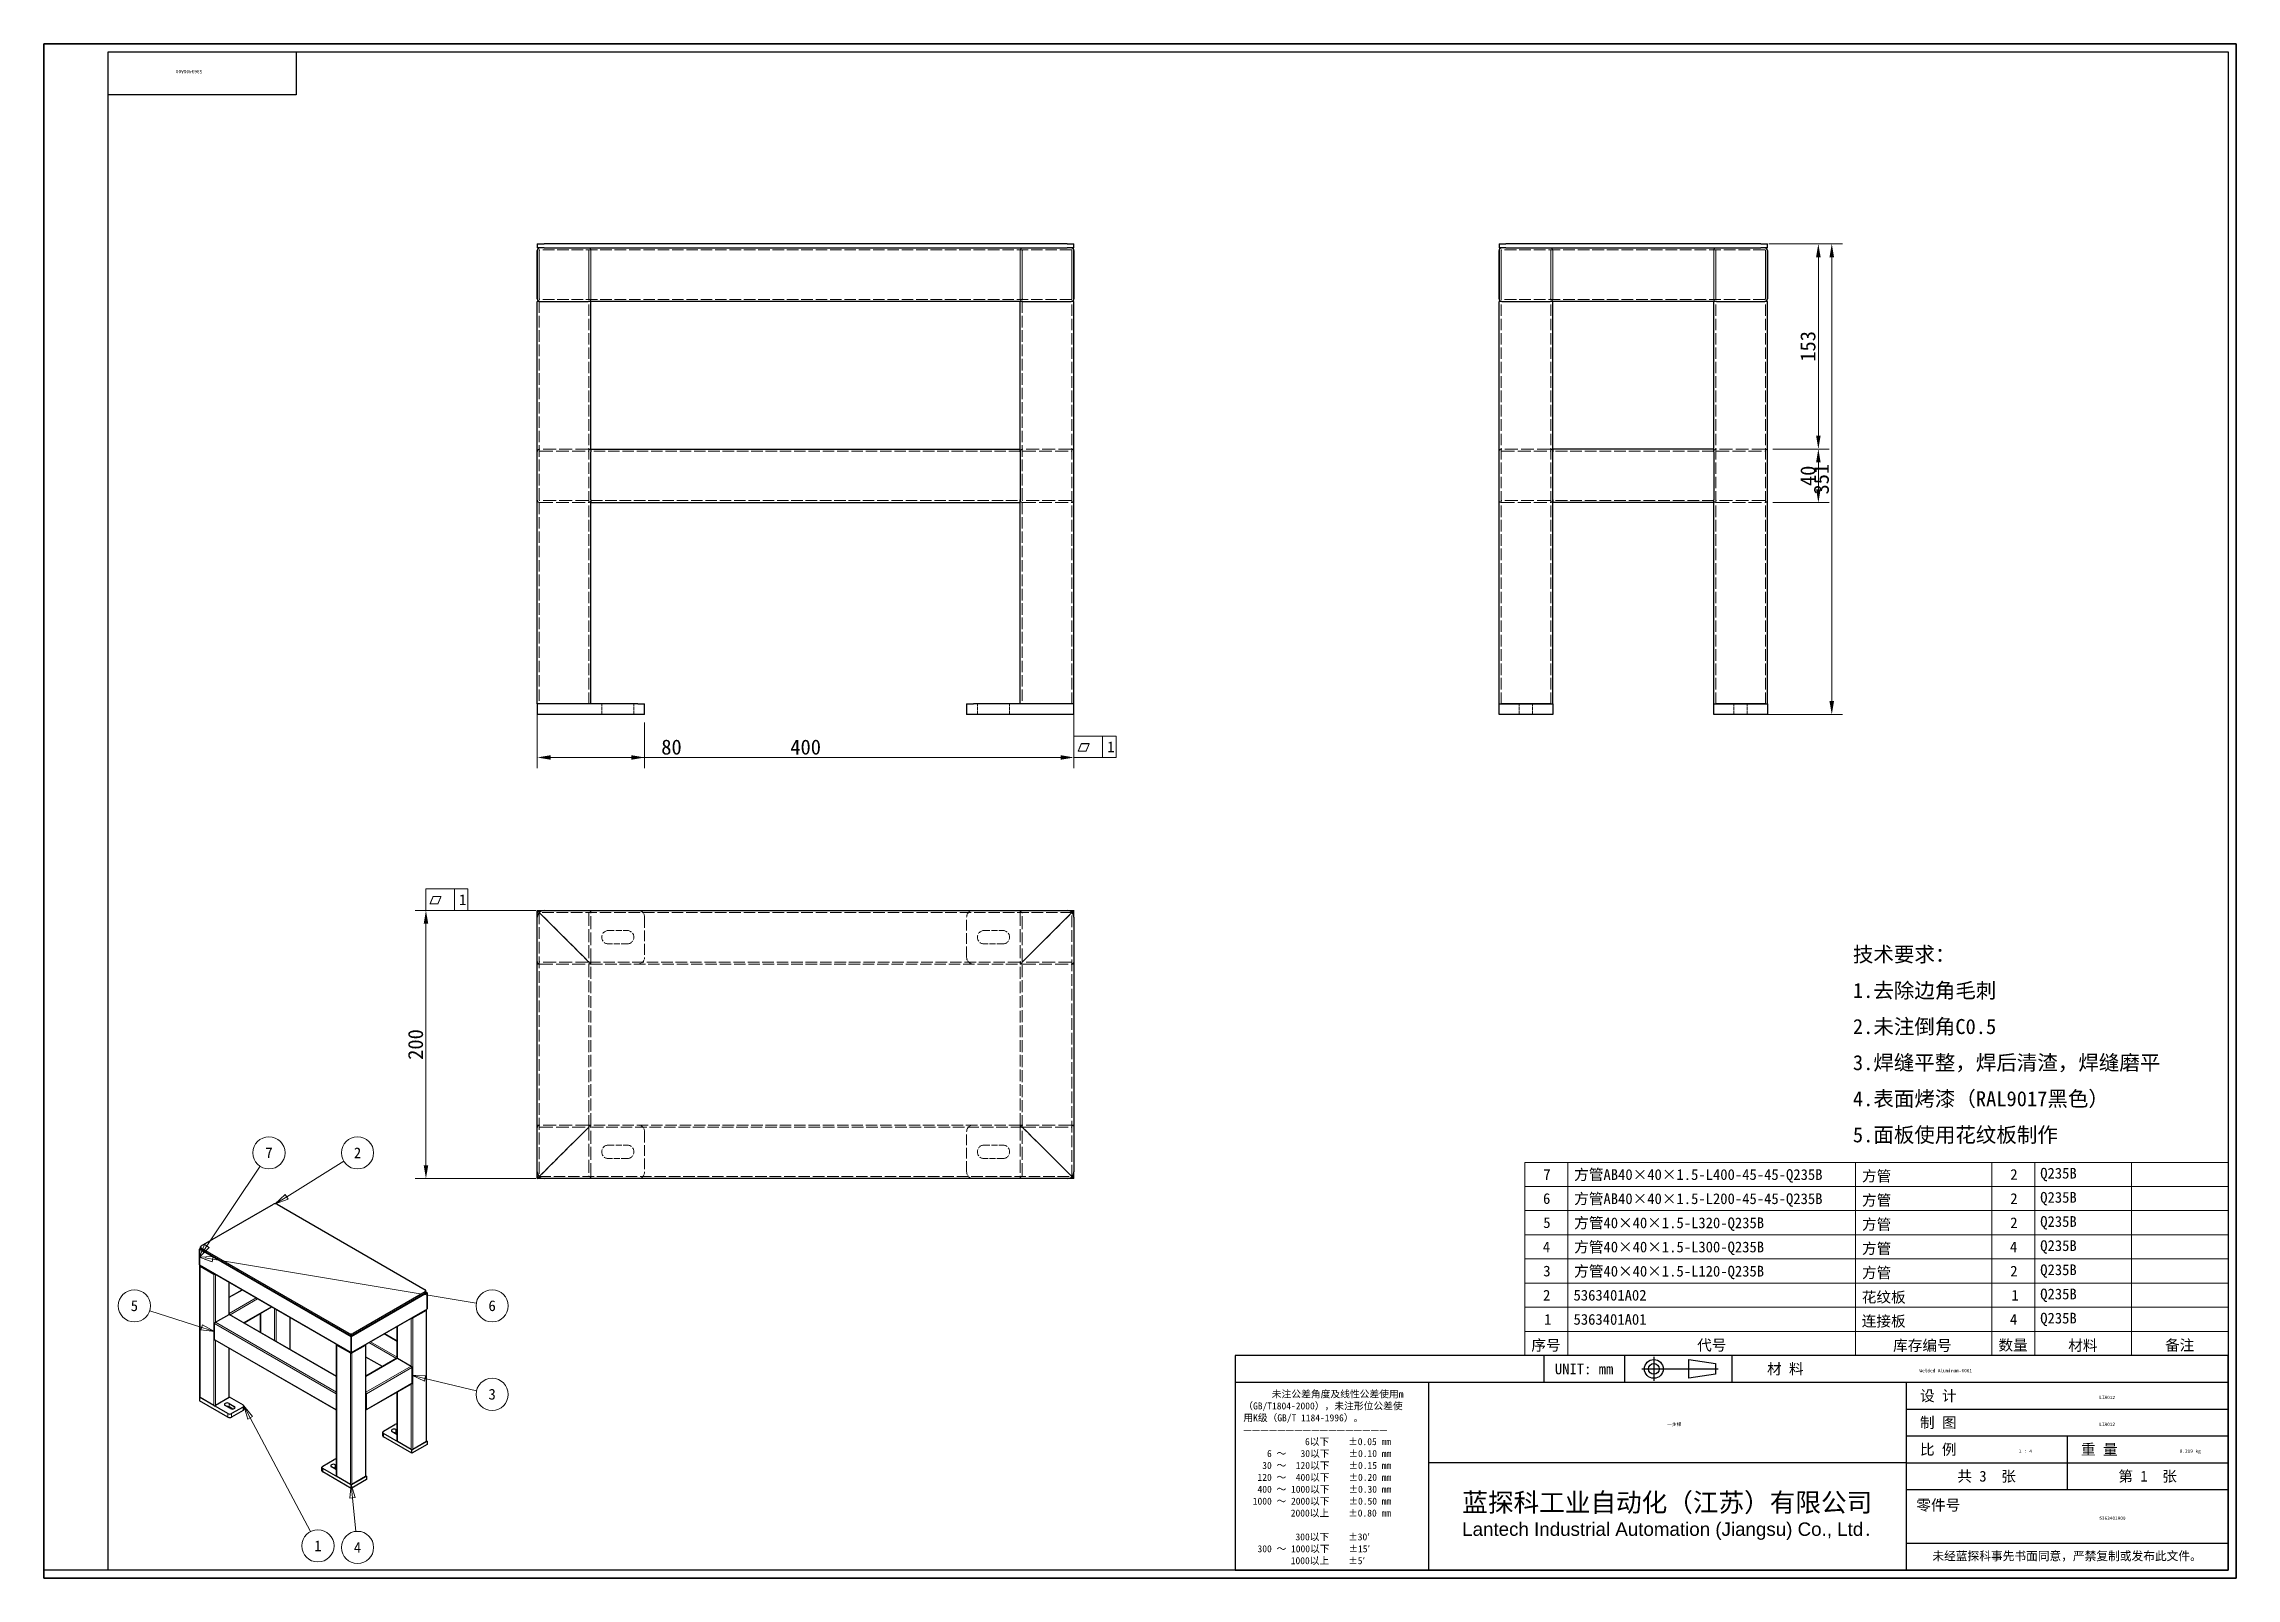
# Model space of a CAD drawing. Header units: millimetres. Extents: x 24 to 1658, y 22 to 1166.
import ezdxf
from ezdxf.enums import TextEntityAlignment as Align

# ---------------------------------------------------------------- set-up
doc = ezdxf.new("R2018")
doc.units = ezdxf.units.MM
doc.header["$LTSCALE"] = 4
doc.linetypes.add('CHAIN', pattern=[0.3543, 0.2362, -0.0295, 0.0591, -0.0295])
doc.linetypes.add('DASHED', pattern=[0.2067, 0.1654, -0.0413])
for name, color, linetype, lineweight in [('1', 7, 'Continuous', 18), ('可见 (ISO)', 7, 'Continuous', 25), ('可见窄的 (ISO)', 7, 'Continuous', 18), ('图框 (ISO)', 7, 'Continuous', 35), ('标题 (ISO)', 7, 'Continuous', 25)]:
    doc.layers.add(name, color=color, linetype=linetype, lineweight=lineweight)
for name, color, linetype, lineweight, true_color in [('尺寸 (ISO)', 7, 'Continuous', 18, 0x008000), ('符号 (ISO)', 7, 'Continuous', 18, 0x008000), ('隐藏 (ISO)', 5, 'DASHED', 18, 0x0000ff)]:
    doc.layers.add(name, color=color, linetype=linetype, lineweight=lineweight, true_color=true_color)
doc.styles.get("Standard").update_dxf_attribs({"font": 'simfang.ttf'})
doc.styles.add('文本样式100', font='AIGDT___.TTF')
doc.styles.add('文本样式164', font='SimSun.ttf')
doc.styles.add('最新国标', font='simfang.ttf')
doc.styles.add('注释文本 (ISO)', font='simfang.ttf')
doc.dimstyles.new('默认 (GB)', dxfattribs={"dimscale": 4, "dimtxt": 2.8, "dimasz": 2.5, "dimexe": 2, "dimexo": 1.5, "dimgap": 0.5, "dimtad": 1, "dimtoh": 1, "dimdsep": 46, "dimtxsty": '最新国标', "dimcen": 0.09, "dimdle": 10, "dimclrd": 256, "dimclre": 256, "dimclrt": 256, "dimaunit": 1, "dimadec": 3, "dimazin": 2, "dimtfac": 0.535714, "dimtdec": 3, "dimtmove": 0, "dimatfit": 3, "dimfxl": 0, "dimtolj": 1, "dimlwd": -1, "dimlwe": -1, "dimarcsym": 0})

msp = doc.modelspace()

# ---------------------------------------------------------------- texts
at = {"layer": '符号 (ISO)', "insert": (1372.351, 419.195), "char_height": 11.2, "width": 251.50877, "attachment_point": 4, "line_spacing_factor": 1.441304, "style": '注释文本 (ISO)'}
msp.add_mtext('\\fFangSong|b0|i0;{\\H11.2000;技术要求：\\P}\\fFangSong|b0|i0;{\\H11.2000;1.去除边角毛刺\\P}\\fFangSong|b0|i0;{\\H11.2000;2.未注倒角C0.5\\P}\\fFangSong|b0|i0;{\\H11.2000;3.焊缝平整，焊后清渣，焊缝磨平\\P}\\fFangSong|b0|i0;{\\H11.2000;4.表面烤漆（RAL9017黑色）\\P}\\fFangSong|b0|i0;{\\H11.2000;5.面板使用花纹板制作\\P}', dxfattribs=at)

# ---------------------------------------------------------------- blocks, each defined once
blk = doc.blocks.new('图框 最新国标')
at = {"layer": '图框 (ISO)'}
for p, q in [((6, 7), (6, 291.5)), ((6, 291.5), (414.5, 291.5)), ((414.5, 291.5), (414.5, 5.5)), ((6, 7), (6, 5.5)), ((6, 7), (6, 5.5)), ((414.5, 5.5), (6, 5.5))]:
    blk.add_line(p, q, dxfattribs=at)
at = {"layer": '图框 (ISO)', "color": 7, "linetype": 'Continuous', "lineweight": 25}
for p, q in [((18, 290), (413, 290)), ((18, 7), (18, 290)), ((18, 290), (413, 290)), ((53, 290), (53, 282)), ((413, 290), (413, 7)), ((413, 290), (413, 7)), ((53, 282), (18, 282)), ((413, 7), (6, 7)), ((413, 7), (18, 7))]:
    blk.add_line(p, q, dxfattribs=at)
at = {"layer": '图框 (ISO)', "lineweight": 30}
blk.add_attdef('零件代号', text='', height=2.5, rotation=180, dxfattribs=at).set_placement((35.5, 286), align=Align.MIDDLE_CENTER)
blk = doc.blocks.new('标题栏 最新国标')
at = {"layer": '标题 (ISO)'}
for p, q in [((381.98, -183.84), (196.98, -183.84)), ((196.98, -183.84), (196.98, -223.84)), ((254.48, -183.84), (254.48, -188.84)), ((269.48, -183.84), (269.48, -188.84)), ((281.48, -188.09), (281.48, -184.59)), ((281.48, -184.59), (286.48, -185.34)), ((286.48, -187.34), (281.48, -188.09)), ((286.48, -185.34), (286.48, -187.34)), ((289.48, -183.84), (289.48, -188.84)), ((381.98, -223.84), (381.98, -183.84)), ((383.48, -183.84), (383.48, -225.34)), ((196.98, -188.84), (381.98, -188.84)), ((232.98, -188.84), (232.98, -223.84)), ((321.98, -188.84), (321.98, -223.84)), ((321.98, -193.84), (381.98, -193.84)), ((321.98, -198.84), (381.98, -198.84)), ((351.98, -198.84), (351.98, -208.84)), ((321.98, -203.84), (232.98, -203.84)), ((321.98, -203.84), (381.98, -203.84)), ((321.98, -208.84), (381.98, -208.84)), ((321.98, -218.84), (381.98, -218.84)), ((196.98, -223.84), (381.98, -223.84)), ((383.48, -225.34), (196.98, -225.34))]:
    blk.add_line(p, q, dxfattribs=at)
at = {"layer": '标题 (ISO)', "linetype": 'CHAIN', "ltscale": 15.834605}
blk.add_line((272.73, -186.34), (286.98, -186.34), dxfattribs=at)
at = {"layer": '标题 (ISO)', "linetype": 'CHAIN', "ltscale": 5.000333}
blk.add_line((274.98, -184.09), (274.98, -188.59), dxfattribs=at)
at = {"layer": '标题 (ISO)'}
for radius in [1.75, 1]:
    blk.add_circle((274.98, -186.34), radius, dxfattribs=at)
at = {"layer": '1', "style": '文本样式164'}
for s, p in [('UNIT: mm', (261.98, -186.34)), ('材 料', (299.48, -186.34)), ('设 计', (327.98, -191.34)), ('制 图', (327.98, -196.34)), ('比 例', (327.98, -201.34)), ('重 量', (357.98, -201.34)), ('共 3  张', (336.98, -206.34)), ('第 1  张', (366.98, -206.34))]:
    blk.add_text(s, height=2, dxfattribs=at).set_placement(p, align=Align.MIDDLE_CENTER)
at = {"layer": '标题 (ISO)', "style": '注释文本 (ISO)'}
for s, insert, char_height, attachment_point, line_spacing_factor in [('\\fSimSun|b0|i0;{\\H1.3000;      未注公差角度及线性公差使用m\\P}\\fSimSun|b0|i0;{\\H1.3000;（GB/T1804-2000），未注形位公差使\\P}\\fSimSun|b0|i0;{\\H1.3000;用K级（GB/T 1184-1996）。\\P}\\fSimSun|b0|i0;{\\H1.3000;—————————————————\\P}\\fSimSun|b0|i0;{\\H1.3000;             6以下    ±0.05 mm\\P}\\fSimSun|b0|i0;{\\H1.3000;     6 ～   30以下    ±0.10 mm\\P}\\fSimSun|b0|i0;{\\H1.3000;    30 ～  120以下    ±0.15 mm\\P}\\fSimSun|b0|i0;{\\H1.3000;   120 ～  400以下    ±0.20 mm\\P}\\fSimSun|b0|i0;{\\H1.3000;   400 ～ 1000以下    ±0.30 mm\\P}\\fSimSun|b0|i0;{\\H1.3000;  1000 ～ 2000以下    ±0.50 mm\\P}\\fSimSun|b0|i0;{\\H1.3000;          2000以上    ±0.80 mm\\P}\\fSimSun|b0|i0;{\\H1.3000;\\P}\\fSimSun|b0|i0;{\\H1.3000;           300以下    ±30′\\P}\\fSimSun|b0|i0;{\\H1.3000;   300 ～ 1000以下    ±15′\\P}\\fSimSun|b0|i0;{\\H1.3000;          1000以上    ±5′}', (198.48, -206.63), 1.3, 4, 1.023913), ('\\pxsm0.94;\\fMicrosoft YaHei|b0|i0;{\\H3.5000;蓝探科工业自动化（江苏）有限公司\\P}\\fArial|b0|i0;{\\H2.5000;Lantech Industrial Automation (Jiangsu) Co., Ltd}\\fFangSong|b0|i0;{\\H2.5000;.}', (277.48, -213.84), 2, 5, 0.978695)]:
    blk.add_mtext(s, dxfattribs=dict(at, insert=insert, char_height=char_height, attachment_point=attachment_point, line_spacing_factor=line_spacing_factor))
at = {"layer": '标题 (ISO)', "attachment_point": 5, "style": '注释文本 (ISO)'}
for s, insert, char_height in [('\\fFangSong|b0|i0;零件号', (327.98, -211.84), 2), ('\\fSimSun|b0|i0;{\\H1.6000;未经蓝探科事先书面同意，严禁复制或发布此文件。}', (351.98, -221.34), 1.6)]:
    blk.add_mtext(s, dxfattribs=dict(at, insert=insert, char_height=char_height))
at = {"layer": '标题 (ISO)', "lineweight": 30, "flags": 104}
for tag, height, p in [('材料', 2, (324.48, -186.34)), ('设计人', 2, (357.98, -191.34)), ('库存编号', 3.5, (277.48, -196.34)), ('设计人', 2, (357.98, -196.34)), ('视图比例', 2, (342.98, -201.34)), ('质量\\P3;', 2, (372.98, -201.34)), ('零件代号', 3.5, (357.98, -213.84))]:
    blk.add_attdef(tag, text='', height=height, dxfattribs=at).set_placement(p, align=Align.MIDDLE_CENTER)
blk = doc.blocks.new('引出序号1')
at = {"layer": '符号 (ISO)'}
for p, q in [((44.43, 35.39), (43.26, 37.6)), ((44.88, 35.62), (43.26, 37.6)), ((43.26, 37.6), (43.99, 35.15)), ((43.99, 35.15), (44.88, 35.62)), ((44.43, 35.39), (55.67, 14.17))]:
    blk.add_line(p, q, dxfattribs=at)
at = {"layer": '符号 (ISO)', "flags": 128}
blk.add_lwpolyline([(44.88, 35.62), (43.26, 37.6), (43.99, 35.15), (44.88, 35.62)], dxfattribs=at)
at = {"layer": '符号 (ISO)'}
blk.add_circle((57.07, 11.52), 3, dxfattribs=at)
blk.add_solid([(44.88, 35.62), (43.26, 37.6), (43.99, 35.15), (44.88, 35.62)], dxfattribs=at)
at = {"layer": '符号 (ISO)', "insert": (57.07, 11.52), "char_height": 2, "attachment_point": 5, "style": '注释文本 (ISO)'}
blk.add_mtext('1', dxfattribs=at)
blk = doc.blocks.new('引出序号2')
at = {"layer": '符号 (ISO)'}
for p, q in [((51.25, 76.6), (61.91, 83.2)), ((50.99, 77.02), (49.13, 75.28)), ((51.25, 76.6), (49.13, 75.28)), ((49.13, 75.28), (51.52, 76.17)), ((51.52, 76.17), (50.99, 77.02))]:
    blk.add_line(p, q, dxfattribs=at)
at = {"layer": '符号 (ISO)', "flags": 128}
blk.add_lwpolyline([(50.99, 77.02), (49.13, 75.28), (51.52, 76.17), (50.99, 77.02)], dxfattribs=at)
at = {"layer": '符号 (ISO)'}
blk.add_circle((64.45, 84.78), 3, dxfattribs=at)
blk.add_solid([(50.99, 77.02), (49.13, 75.28), (51.52, 76.17), (50.99, 77.02)], dxfattribs=at)
at = {"layer": '符号 (ISO)', "insert": (64.45, 84.78), "char_height": 2, "attachment_point": 5, "style": '注释文本 (ISO)'}
blk.add_mtext('2', dxfattribs=at)
blk = doc.blocks.new('引出序号3')
at = {"layer": '符号 (ISO)'}
for p, q in [((63.27, 22.95), (63.02, 20.41)), ((63.02, 20.41), (64.02, 20.51)), ((63.52, 20.46), (63.27, 22.95)), ((64.02, 20.51), (63.27, 22.95)), ((63.52, 20.46), (64.15, 14.21))]:
    blk.add_line(p, q, dxfattribs=at)
at = {"layer": '符号 (ISO)', "flags": 128}
blk.add_lwpolyline([(64.02, 20.51), (63.27, 22.95), (63.02, 20.41), (64.02, 20.51)], dxfattribs=at)
at = {"layer": '符号 (ISO)'}
blk.add_circle((64.45, 11.23), 3, dxfattribs=at)
blk.add_solid([(64.02, 20.51), (63.27, 22.95), (63.02, 20.41), (64.02, 20.51)], dxfattribs=at)
at = {"layer": '符号 (ISO)', "insert": (64.45, 11.23), "char_height": 2, "attachment_point": 5, "style": '注释文本 (ISO)'}
blk.add_mtext('4', dxfattribs=at)
blk = doc.blocks.new('引出序号4')
at = {"layer": '符号 (ISO)'}
for p, q in [((36.37, 67.44), (46.29, 82.29)), ((35.16, 65.77), (34.99, 65.36)), ((35.12, 65.56), (34.99, 65.36)), ((34.99, 65.36), (35.11, 65.48)), ((35.96, 67.71), (35.38, 66.3)), ((36.37, 67.44), (35.6, 66.27)), ((35.86, 66.23), (36.79, 67.16)), ((36.79, 67.16), (35.96, 67.71))]:
    blk.add_line(p, q, dxfattribs=at)
at = {"layer": '符号 (ISO)', "flags": 128}
blk.add_lwpolyline([(35.96, 67.71), (34.99, 65.36), (36.79, 67.16), (35.96, 67.71)], dxfattribs=at)
at = {"layer": '符号 (ISO)'}
blk.add_circle((47.95, 84.78), 3, dxfattribs=at)
blk.add_solid([(35.96, 67.71), (34.99, 65.36), (36.79, 67.16), (35.96, 67.71)], dxfattribs=at)
at = {"layer": '符号 (ISO)', "insert": (47.95, 84.79), "char_height": 2, "attachment_point": 5, "style": '注释文本 (ISO)'}
blk.add_mtext('7', dxfattribs=at)
blk = doc.blocks.new('引出序号5')
at = {"layer": '符号 (ISO)'}
for p, q in [((35.16, 65.36), (34.99, 65.36)), ((37.53, 65.44), (36.22, 65.4)), ((37.37, 64.45), (37.53, 65.44)), ((35.23, 65.32), (34.99, 65.36)), ((34.99, 65.36), (35.4, 65.2)), ((35.95, 64.99), (37.37, 64.45)), ((37.45, 64.94), (36.07, 65.18)), ((37.45, 64.94), (86.58, 56.75))]:
    blk.add_line(p, q, dxfattribs=at)
at = {"layer": '符号 (ISO)', "flags": 128}
blk.add_lwpolyline([(37.53, 65.44), (34.99, 65.36), (37.37, 64.45), (37.53, 65.44)], dxfattribs=at)
at = {"layer": '符号 (ISO)'}
blk.add_circle((89.53, 56.26), 3, dxfattribs=at)
blk.add_solid([(37.53, 65.44), (34.99, 65.36), (37.37, 64.45), (37.53, 65.44)], dxfattribs=at)
at = {"layer": '符号 (ISO)', "insert": (89.53, 56.27), "char_height": 2, "attachment_point": 5, "style": '注释文本 (ISO)'}
blk.add_mtext('6', dxfattribs=at)
blk = doc.blocks.new('引出序号6')
at = {"layer": '符号 (ISO)'}
for p, q in [((35.43, 52.24), (25.72, 55.34)), ((35.59, 52.71), (35.28, 51.76)), ((35.28, 51.76), (37.82, 51.48)), ((35.43, 52.24), (37.82, 51.48)), ((37.82, 51.48), (35.59, 52.71))]:
    blk.add_line(p, q, dxfattribs=at)
at = {"layer": '符号 (ISO)', "flags": 128}
blk.add_lwpolyline([(35.28, 51.76), (37.82, 51.48), (35.59, 52.71), (35.28, 51.76)], dxfattribs=at)
at = {"layer": '符号 (ISO)'}
blk.add_circle((22.87, 56.26), 3, dxfattribs=at)
blk.add_solid([(35.28, 51.76), (37.82, 51.48), (35.59, 52.71), (35.28, 51.76)], dxfattribs=at)
at = {"layer": '符号 (ISO)', "insert": (22.87, 56.27), "char_height": 2, "attachment_point": 5, "style": '注释文本 (ISO)'}
blk.add_mtext('5', dxfattribs=at)
blk = doc.blocks.new('引出序号7')
at = {"layer": '符号 (ISO)'}
for p, q in [((77.02, 42.73), (74.58, 43.31)), ((77.13, 43.22), (74.58, 43.31)), ((74.58, 43.31), (76.9, 42.25)), ((76.9, 42.25), (77.13, 43.22)), ((77.02, 42.73), (86.63, 40.45))]:
    blk.add_line(p, q, dxfattribs=at)
at = {"layer": '符号 (ISO)', "flags": 128}
blk.add_lwpolyline([(77.13, 43.22), (74.58, 43.31), (76.9, 42.25), (77.13, 43.22)], dxfattribs=at)
at = {"layer": '符号 (ISO)'}
blk.add_circle((89.53, 39.76), 3, dxfattribs=at)
blk.add_solid([(77.13, 43.22), (74.58, 43.31), (76.9, 42.25), (77.13, 43.22)], dxfattribs=at)
at = {"layer": '符号 (ISO)', "insert": (89.53, 39.77), "char_height": 2, "attachment_point": 5, "style": '注释文本 (ISO)'}
blk.add_mtext('3', dxfattribs=at)
blk = doc.blocks.new('明细栏')
at = {"layer": '符号 (ISO)'}
for p, q in [((413, 83.01), (281.96, 83.01)), ((281.96, 83.01), (281.96, 51.5)), ((289.96, 83.01), (289.96, 51.5)), ((343.6, 83.01), (343.6, 51.5)), ((369, 83.01), (369, 51.5)), ((377, 83.01), (377, 51.5)), ((395, 83.01), (395, 51.5)), ((413, 83.01), (413, 51.5)), ((413, 78.51), (281.96, 78.51)), ((413, 74.01), (281.96, 74.01)), ((413, 69.51), (281.96, 69.51)), ((413, 65.01), (281.96, 65.01)), ((413, 60.51), (281.96, 60.51)), ((413, 56), (281.96, 56)), ((413, 51.5), (281.96, 51.5)), ((281.96, 47), (281.96, 51.5)), ((289.96, 47), (289.96, 51.5)), ((343.6, 47), (343.6, 51.5)), ((369, 47), (369, 51.5)), ((377, 47), (377, 51.5)), ((395, 47), (395, 51.5)), ((413, 47), (413, 51.5)), ((413, 47), (281.96, 47))]:
    blk.add_line(p, q, dxfattribs=at)
at = {"layer": '符号 (ISO)', "char_height": 2, "attachment_point": 7, "style": '注释文本 (ISO)'}
for s, insert in [('方管AB40×40×1.5-L400-45-45-Q235B', (291.15, 79.23)), ('方管', (344.79, 79.23)), ('2', (372.41, 79.75)), ('Q235B', (377.99, 79.48)), ('7', (285.4, 79.74)), ('6', (285.35, 75.23)), ('方管AB40×40×1.5-L200-45-45-Q235B', (291.15, 74.73)), ('方管', (344.79, 74.73)), ('2', (372.41, 75.25)), ('Q235B', (377.99, 74.98)), ('5', (285.39, 70.74)), ('方管40×40×1.5-L320-Q235B', (291.15, 70.23)), ('方管', (344.79, 70.23)), ('2', (372.41, 70.75)), ('Q235B', (377.99, 70.48)), ('4', (285.31, 66.25)), ('方管40×40×1.5-L300-Q235B', (291.15, 65.73)), ('方管', (344.79, 65.73)), ('4', (372.35, 66.25)), ('Q235B', (377.99, 65.98)), ('3', (285.39, 61.72)), ('方管40×40×1.5-L120-Q235B', (291.15, 61.22)), ('方管', (344.79, 61.22)), ('2', (372.41, 61.74)), ('Q235B', (377.99, 61.48)), ('2', (285.36, 57.24)), ('5363401A02', (291.03, 57.21)), ('花纹板', (344.74, 56.66)), ('1', (372.61, 57.24)), ('Q235B', (377.99, 56.97)), ('1', (285.56, 52.74)), ('5363401A01', (291.03, 52.71)), ('连接板', (344.73, 52.19)), ('4', (372.35, 52.74)), ('Q235B', (377.99, 52.47)), ('序号', (283.18, 47.7)), ('代号', (314.06, 47.72)), ('库存编号', (350.58, 47.65)), ('数量', (370.21, 47.71)), ('材料', (383.21, 47.67)), ('备注', (401.25, 47.72))]:
    blk.add_mtext(s, dxfattribs=dict(at, insert=insert))
blk = doc.blocks.new('*D13')
at = {"layer": 'Defpoints', "color": 0, "transparency": 16777216}
for p in [(1303.6, 1016.9), (1356.6, 1016.9), (1273.6, 665.9)]:
    blk.add_point(p, dxfattribs=at)
at = {"layer": '尺寸 (ISO)', "color": 116, "true_color": 0x00803f, "transparency": 16777216}
for p, q in [((1309.6, 1016.9), (1364.6, 1016.9)), ((1356.6, 675.9), (1356.6, 1006.9)), ((1279.6, 665.9), (1364.6, 665.9))]:
    blk.add_line(p, q, dxfattribs=at)
for points in [[(1354.9, 1006.9), (1358.3, 1006.9), (1356.6, 1016.9)], [(1354.9, 675.9), (1358.3, 675.9), (1356.6, 665.9)]]:
    blk.add_solid(points, dxfattribs=at)
at = {"layer": '尺寸 (ISO)', "transparency": 16777216, "insert": (1348.9, 841.4), "char_height": 11.2, "attachment_point": 5, "rotation": 90, "style": '最新国标'}
blk.add_mtext('\\A1;351', dxfattribs=at)
blk = doc.blocks.new('*D14')
at = {"layer": 'Defpoints', "color": 0, "transparency": 16777216}
for p in [(1303.6, 1016.9), (1306.6, 863.9), (1346.6, 863.9)]:
    blk.add_point(p, dxfattribs=at)
at = {"layer": '尺寸 (ISO)', "color": 116, "true_color": 0x00803f, "transparency": 16777216}
for p, q in [((1309.6, 1016.9), (1354.6, 1016.9)), ((1346.6, 1006.9), (1346.6, 873.9)), ((1312.6, 863.9), (1354.6, 863.9))]:
    blk.add_line(p, q, dxfattribs=at)
for points in [[(1344.9, 1006.9), (1348.3, 1006.9), (1346.6, 1016.9)], [(1344.9, 873.9), (1348.3, 873.9), (1346.6, 863.9)]]:
    blk.add_solid(points, dxfattribs=at)
at = {"layer": '尺寸 (ISO)', "transparency": 16777216, "insert": (1338.9, 940.4), "char_height": 11.2, "attachment_point": 5, "rotation": 90, "style": '最新国标'}
blk.add_mtext('\\A1;153', dxfattribs=at)
blk = doc.blocks.new('*D15')
at = {"layer": 'Defpoints', "color": 0, "transparency": 16777216}
for p in [(1306.6, 863.9), (1306.6, 823.9), (1346.6, 823.9)]:
    blk.add_point(p, dxfattribs=at)
at = {"layer": '尺寸 (ISO)', "color": 116, "true_color": 0x00803f, "transparency": 16777216}
for p, q in [((1312.6, 863.9), (1354.6, 863.9)), ((1346.6, 853.9), (1346.6, 833.9)), ((1312.6, 823.9), (1354.6, 823.9))]:
    blk.add_line(p, q, dxfattribs=at)
for points in [[(1344.9, 853.9), (1348.3, 853.9), (1346.6, 863.9)], [(1344.9, 833.9), (1348.3, 833.9), (1346.6, 823.9)]]:
    blk.add_solid(points, dxfattribs=at)
at = {"layer": '尺寸 (ISO)', "transparency": 16777216, "insert": (1338.9, 843.9), "char_height": 11.2, "attachment_point": 5, "rotation": 90, "style": '最新国标'}
blk.add_mtext('\\A1;40', dxfattribs=at)
blk = doc.blocks.new('*D16')
at = {"layer": 'Defpoints', "color": 0, "transparency": 16777216}
for p in [(308.8, 519.9), (396.8, 519.9), (396.8, 319.9)]:
    blk.add_point(p, dxfattribs=at)
at = {"layer": '尺寸 (ISO)', "color": 116, "true_color": 0x00803f, "transparency": 16777216}
for p, q in [((390.8, 519.9), (300.8, 519.9)), ((308.8, 329.9), (308.8, 509.9)), ((390.8, 319.9), (300.8, 319.9))]:
    blk.add_line(p, q, dxfattribs=at)
for points in [[(307.1, 509.9), (310.5, 509.9), (308.8, 519.9)], [(307.1, 329.9), (310.5, 329.9), (308.8, 319.9)]]:
    blk.add_solid(points, dxfattribs=at)
at = {"layer": '尺寸 (ISO)', "transparency": 16777216, "insert": (301.1, 419.9), "char_height": 11.2, "attachment_point": 5, "rotation": 90, "style": '最新国标'}
blk.add_mtext('\\A1;200', dxfattribs=at)
blk = doc.blocks.new('*D17')
at = {"layer": 'Defpoints', "color": 0, "transparency": 16777216}
for p in [(391.8, 673.9), (791.8, 673.9), (791.8, 633.9)]:
    blk.add_point(p, dxfattribs=at)
at = {"layer": '尺寸 (ISO)', "color": 116, "true_color": 0x00803f, "transparency": 16777216}
for p, q in [((391.8, 667.9), (391.8, 625.9)), ((791.8, 667.9), (791.8, 625.9)), ((401.8, 633.9), (781.8, 633.9))]:
    blk.add_line(p, q, dxfattribs=at)
for points in [[(401.8, 635.6), (401.8, 632.2), (391.8, 633.9)], [(781.8, 635.6), (781.8, 632.2), (791.8, 633.9)]]:
    blk.add_solid(points, dxfattribs=at)
at = {"layer": '尺寸 (ISO)', "transparency": 16777216, "insert": (591.8, 641.6), "char_height": 11.2, "attachment_point": 5, "style": '最新国标'}
blk.add_mtext('\\A1;400', dxfattribs=at)
blk = doc.blocks.new('*D18')
at = {"layer": 'Defpoints', "color": 0, "transparency": 16777216}
for p in [(391.8, 673.9), (471.8, 665.9), (391.8, 633.9)]:
    blk.add_point(p, dxfattribs=at)
at = {"layer": '尺寸 (ISO)', "color": 116, "true_color": 0x00803f, "transparency": 16777216}
for p, q in [((391.8, 667.9), (391.8, 625.9)), ((471.8, 659.9), (471.8, 625.9)), ((401.8, 633.9), (461.8, 633.9)), ((471.8, 633.9), (501.2, 633.9))]:
    blk.add_line(p, q, dxfattribs=at)
for points in [[(401.8, 635.6), (401.8, 632.2), (391.8, 633.9)], [(461.8, 635.6), (461.8, 632.2), (471.8, 633.9)]]:
    blk.add_solid(points, dxfattribs=at)
at = {"layer": '尺寸 (ISO)', "transparency": 16777216, "insert": (491.8, 641.6), "char_height": 11.2, "attachment_point": 5, "style": '最新国标'}
blk.add_mtext('\\A1;80', dxfattribs=at)
blk = doc.blocks.new('GDT 标识符号(&T)1')
at = {"layer": '符号 (ISO)'}
for p, q in [((77.16, 133.97), (85, 133.97)), ((77.16, 133.97), (77.16, 129.97)), ((82.51, 133.97), (82.51, 129.97)), ((85, 133.97), (85, 129.97)), ((77.16, 129.97), (85, 129.97)), ((86.08, 129.97), (77.3, 129.97))]:
    blk.add_line(p, q, dxfattribs=at)
at = {"layer": '符号 (ISO)', "char_height": 2, "attachment_point": 7}
for s, insert, style in [('c', (77.74, 130.99), '文本样式100'), ('1', (83.37, 130.97), '注释文本 (ISO)')]:
    blk.add_mtext(s, dxfattribs=dict(at, insert=insert, style=style))
blk = doc.blocks.new('GDT 标识符号(&T)2')
at = {"layer": '符号 (ISO)'}
for p, q in [((197.95, 165.46), (197.95, 158.58)), ((197.95, 162.46), (205.79, 162.46)), ((197.95, 162.46), (197.95, 158.46)), ((203.29, 162.46), (203.29, 158.46)), ((205.79, 162.46), (205.79, 158.46)), ((197.95, 158.46), (205.79, 158.46))]:
    blk.add_line(p, q, dxfattribs=at)
at = {"layer": '符号 (ISO)', "char_height": 2, "attachment_point": 7}
for s, insert, style in [('c', (198.53, 159.48), '文本样式100'), ('1', (204.15, 159.46), '注释文本 (ISO)')]:
    blk.add_mtext(s, dxfattribs=dict(at, insert=insert, style=style))

# ---------------------------------------------------------------- dimensions: what is measured, and where the dimension line sits
at = {"layer": '尺寸 (ISO)', "color": 116, "true_color": 0x00803f}
for base, p1, p2, angle, override, picture, middle in [((1356.613, 1016.904), (1273.613, 665.904), (1303.613, 1016.904), 90, {"dimgap": 0.5, "dimtoh": 0, "dimdec": 2, "dimtol": 0, "dimlim": 0, "dimtp": 0, "dimtm": 0, "dimtdec": 3, "dimtofl": 0, "dimatfit": 1}, '*D13', (1356.613, 841.404)), ((1346.613, 863.904), (1303.613, 1016.904), (1306.613, 863.904), 270, {"dimgap": 0.5, "dimtoh": 0, "dimdec": 2, "dimtol": 0, "dimlim": 0, "dimtp": 0, "dimtm": 0, "dimtdec": 3, "dimtofl": 0, "dimatfit": 1}, '*D14', (1346.613, 940.404)), ((1346.613, 823.904), (1306.613, 863.904), (1306.613, 823.904), 270, {"dimgap": 0.5, "dimtoh": 0, "dimdec": 2, "dimtol": 0, "dimlim": 0, "dimtp": 0, "dimtm": 0, "dimtdec": 3, "dimtofl": 0, "dimatfit": 1}, '*D15', (1346.613, 843.904)), ((391.786, 633.904), (471.786, 665.904), (391.786, 673.904), 180, {"dimgap": 0.5, "dimtoh": 0, "dimdec": 2, "dimtol": 0, "dimlim": 0, "dimtp": 0, "dimtm": 0, "dimtdec": 3, "dimtofl": 0, "dimatfit": 2}, '*D18', (491.786, 633.904)), ((308.786, 519.88), (396.786, 319.88), (396.786, 519.88), 90, {"dimgap": 0.5, "dimtoh": 0, "dimdec": 2, "dimtol": 0, "dimlim": 0, "dimtp": 0, "dimtm": 0, "dimtdec": 3, "dimtofl": 0, "dimatfit": 1}, '*D16', (308.786, 419.88))]:
    dim = msp.add_linear_dim(base=base, p1=p1, p2=p2, angle=angle, dimstyle='默认 (GB)', override=override, dxfattribs=at)
    dim.commit()
    dim.dimension.update_dxf_attribs({"geometry": picture, "text_midpoint": middle, "dimtype": 160})
dim = msp.add_linear_dim(base=(791.786, 633.904), p1=(391.786, 673.904), p2=(791.786, 673.904), dimstyle='默认 (GB)', override={"dimgap": 0.5, "dimtoh": 0, "dimdec": 2, "dimtol": 0, "dimlim": 0, "dimtp": 0, "dimtm": 0, "dimtdec": 3, "dimtofl": 0, "dimatfit": 1}, dxfattribs=at)
dim.commit()
dim.dimension.update_dxf_attribs({"geometry": '*D17', "text_midpoint": (591.786, 633.904), "dimtype": 160})

# ---------------------------------------------------------------- linework, layer by layer
at = {"layer": '可见 (ISO)'}
for p, q in [((391.786, 1016.904), (391.786, 1013.904)), ((391.786, 1016.904), (396.786, 1016.904)), ((396.786, 1013.904), (391.786, 1013.904)), ((786.786, 1016.904), (396.786, 1016.904)), ((396.786, 1013.904), (786.786, 1013.904)), ((786.786, 1016.904), (791.786, 1016.904)), ((791.786, 1013.904), (786.786, 1013.904)), ((791.786, 1013.904), (791.786, 1016.904)), ((1108.613, 1016.904), (1113.613, 1016.904)), ((1108.613, 1016.904), (1108.613, 1013.904)), ((1113.613, 1013.904), (1108.613, 1013.904)), ((1303.613, 1016.904), (1113.613, 1016.904)), ((1113.613, 1013.904), (1303.613, 1013.904)), ((1303.613, 1016.904), (1308.613, 1016.904)), ((1308.613, 1013.904), (1303.613, 1013.904)), ((1308.613, 1013.904), (1308.613, 1016.904)), ((391.786, 975.904), (391.786, 1011.904)), ((391.786, 1011.904), (391.786, 975.904)), ((791.786, 1011.904), (791.786, 975.904)), ((791.786, 975.904), (791.786, 1011.904)), ((1108.613, 1011.904), (1108.613, 975.904)), ((1108.613, 975.904), (1108.613, 1011.904)), ((1308.613, 975.904), (1308.613, 1011.904)), ((1308.613, 1011.904), (1308.613, 975.904)), ((393.786, 973.904), (391.786, 973.904)), ((391.786, 673.904), (391.786, 973.904)), ((393.786, 973.904), (429.786, 973.904)), ((431.786, 973.904), (429.786, 973.904)), ((431.786, 863.904), (431.786, 973.904)), ((751.786, 973.904), (431.786, 973.904)), ((753.786, 973.904), (751.786, 973.904)), ((751.786, 863.904), (751.786, 973.904)), ((753.786, 973.904), (789.786, 973.904)), ((791.786, 973.904), (789.786, 973.904)), ((791.786, 673.904), (791.786, 973.904)), ((1110.613, 973.904), (1108.613, 973.904)), ((1108.613, 673.904), (1108.613, 973.904)), ((1110.613, 973.904), (1146.613, 973.904)), ((1148.613, 973.904), (1146.613, 973.904)), ((1148.613, 863.904), (1148.613, 973.904)), ((1268.613, 973.904), (1148.613, 973.904)), ((1270.613, 973.904), (1268.613, 973.904)), ((1268.613, 863.904), (1268.613, 973.904)), ((1270.613, 973.904), (1306.613, 973.904)), ((1308.613, 973.904), (1306.613, 973.904)), ((1308.613, 673.904), (1308.613, 973.904)), ((431.786, 863.904), (431.786, 861.904)), ((431.786, 863.904), (751.786, 863.904)), ((431.786, 825.904), (431.786, 861.904)), ((751.786, 861.904), (751.786, 863.904)), ((751.786, 861.904), (751.786, 825.904)), ((1268.613, 863.904), (1148.613, 863.904)), ((1148.613, 863.904), (1148.613, 861.904)), ((1148.613, 825.904), (1148.613, 861.904)), ((1268.613, 861.904), (1268.613, 863.904)), ((1268.613, 861.904), (1268.613, 825.904)), ((431.786, 825.904), (431.786, 823.904)), ((431.786, 673.904), (431.786, 823.904)), ((431.786, 823.904), (751.786, 823.904)), ((751.786, 823.904), (751.786, 825.904)), ((751.786, 673.904), (751.786, 823.904)), ((1148.613, 825.904), (1148.613, 823.904)), ((1148.613, 673.904), (1148.613, 823.904)), ((1268.613, 823.904), (1148.613, 823.904)), ((1268.613, 823.904), (1268.613, 825.904)), ((1268.613, 673.904), (1268.613, 823.904)), ((391.786, 673.904), (391.786, 665.904)), ((466.786, 673.904), (391.786, 673.904)), ((429.786, 673.904), (393.786, 673.904)), ((466.786, 673.904), (471.786, 673.904)), ((471.786, 665.904), (471.786, 673.904)), ((711.786, 673.904), (716.786, 673.904)), ((711.786, 673.904), (711.786, 665.904)), ((791.786, 673.904), (716.786, 673.904)), ((789.786, 673.904), (753.786, 673.904)), ((791.786, 665.904), (791.786, 673.904)), ((1108.613, 673.904), (1148.613, 673.904)), ((1108.613, 665.904), (1108.613, 673.904)), ((1146.613, 673.904), (1110.613, 673.904)), ((1148.613, 673.904), (1148.613, 665.904)), ((1268.613, 673.904), (1308.613, 673.904)), ((1268.613, 665.904), (1268.613, 673.904)), ((1306.613, 673.904), (1270.613, 673.904)), ((1308.613, 673.904), (1308.613, 665.904)), ((466.786, 665.904), (391.786, 665.904)), ((471.786, 665.904), (466.786, 665.904)), ((716.786, 665.904), (711.786, 665.904)), ((791.786, 665.904), (716.786, 665.904)), ((1148.613, 665.904), (1108.613, 665.904)), ((1308.613, 665.904), (1268.613, 665.904)), ((391.786, 519.88), (396.786, 519.88)), ((393.25, 518.416), (391.786, 519.88)), ((391.786, 519.88), (393.25, 518.416)), ((391.786, 514.88), (391.786, 519.88)), ((391.786, 324.88), (391.786, 514.88)), ((396.786, 519.88), (786.786, 519.88)), ((786.786, 519.88), (791.786, 519.88)), ((791.786, 519.88), (790.321, 518.416)), ((790.321, 518.416), (791.786, 519.88)), ((791.786, 514.88), (791.786, 519.88)), ((791.786, 514.88), (791.786, 324.88)), ((391.786, 319.88), (391.786, 324.88)), ((391.786, 319.88), (393.25, 321.345)), ((393.25, 321.345), (391.786, 319.88)), ((396.786, 319.88), (391.786, 319.88)), ((786.786, 319.88), (396.786, 319.88)), ((791.786, 319.88), (786.786, 319.88)), ((790.321, 321.345), (791.786, 319.88)), ((791.786, 319.88), (790.321, 321.345)), ((791.786, 319.88), (791.786, 324.88)), ((141.361, 269.753), (195.101, 300.78)), ((197.929, 300.78), (308.238, 237.094)), ((139.947, 255.546), (139.947, 267.304)), ((139.947, 267.304), (139.947, 255.546)), ((140.278, 267.766), (140.775, 268.053)), ((140.775, 267.957), (140.775, 268.937)), ((251.67, 204.434), (141.361, 268.12)), ((141.361, 267.141), (251.67, 203.454)), ((253.084, 189.956), (140.278, 255.085)), ((140.278, 156.914), (140.278, 254.893)), ((140.512, 254.567), (150.695, 248.688)), ((162.243, 218.717), (162.243, 242.403)), ((162.243, 231.457), (171.722, 236.93)), ((308.238, 235.461), (254.498, 204.434)), ((254.498, 203.454), (308.238, 234.481)), ((308.824, 235.297), (308.824, 236.277)), ((308.824, 235.393), (309.321, 235.106)), ((309.652, 222.887), (309.652, 234.644)), ((309.652, 234.644), (309.652, 222.887)), ((151.826, 212.762), (162.008, 218.641)), ((162.408, 218.68), (242.101, 172.67)), ((173.225, 212.435), (193.687, 224.249)), ((185.533, 205.329), (185.533, 219.541)), ((207.498, 192.648), (207.498, 216.275)), ((253.084, 189.956), (309.321, 222.425)), ((298.904, 216.028), (309.087, 221.907)), ((309.321, 124.254), (309.321, 222.233)), ((151.26, 200.025), (151.26, 211.782)), ((151.426, 199.658), (241.936, 147.403)), ((242.101, 98.126), (242.101, 196.105)), ((253.084, 203.116), (253.084, 201.984)), ((253.084, 201.984), (253.084, 203.116)), ((253.084, 201.984), (253.084, 190.227)), ((253.084, 190.227), (253.084, 201.984)), ((264.066, 98.126), (264.066, 196.105)), ((287.356, 198.797), (277.877, 204.27)), ((287.356, 186.057), (287.356, 209.743)), ((162.243, 156.914), (162.243, 193.413)), ((242.336, 195.779), (252.518, 189.9)), ((253.084, 190.227), (253.084, 189.956)), ((253.084, 189.956), (253.084, 190.227)), ((253.649, 189.9), (263.832, 195.779)), ((276.374, 179.776), (264.066, 186.881)), ((287.191, 186.021), (264.066, 172.67)), ((287.591, 185.981), (297.773, 180.102)), ((298.173, 166.999), (264.232, 147.403)), ((298.339, 179.122), (298.339, 167.365)), ((140.278, 157.105), (139.947, 156.914)), ((139.947, 156.914), (139.947, 154.301)), ((161.16, 144.666), (139.947, 156.914)), ((161.16, 142.053), (139.947, 154.301)), ((150.695, 150.708), (140.512, 156.587)), ((162.008, 156.587), (151.826, 150.708)), ((163.14, 148.422), (159.18, 150.708)), ((162.008, 152.341), (165.968, 150.055)), ((164.837, 148.095), (162.008, 149.728)), ((162.243, 157.105), (172.474, 151.198)), ((172.474, 149.565), (163.988, 144.666)), ((173.059, 147.769), (173.059, 150.382)), ((241.77, 159.526), (241.77, 147.769)), ((264.397, 147.769), (264.397, 159.526)), ((287.356, 124.254), (287.356, 160.754)), ((172.474, 146.952), (163.988, 142.053)), ((276.54, 128.173), (276.54, 130.786)), ((277.125, 131.602), (285.611, 136.501)), ((287.356, 128.961), (283.631, 131.112)), ((286.459, 132.745), (287.356, 132.227)), ((298.339, 117.722), (277.125, 129.969)), ((298.339, 115.109), (277.125, 127.356)), ((287.356, 129.615), (286.459, 130.133)), ((297.773, 118.048), (287.591, 123.927)), ((298.339, 117.722), (309.652, 124.254)), ((309.652, 121.641), (298.339, 115.109)), ((298.339, 115.109), (298.339, 117.722)), ((309.087, 123.927), (298.904, 118.048)), ((309.321, 124.445), (309.652, 124.254)), ((309.652, 124.254), (309.652, 121.641)), ((231.285, 102.045), (231.285, 104.658)), ((231.871, 105.474), (240.356, 110.373)), ((253.084, 91.594), (231.871, 103.841)), ((253.084, 88.981), (231.871, 101.229)), ((242.101, 102.834), (238.376, 104.984)), ((241.204, 106.617), (242.101, 106.1)), ((242.101, 103.487), (241.204, 104.005)), ((253.084, 91.594), (264.397, 98.126)), ((264.066, 98.317), (264.397, 98.126)), ((264.397, 98.126), (264.397, 95.513)), ((252.518, 91.92), (242.336, 97.799)), ((264.397, 95.513), (253.084, 88.981)), ((253.084, 88.981), (253.084, 91.594)), ((263.832, 97.799), (253.649, 91.92))]:
    msp.add_line(p, q, dxfattribs=at)
for centre, radius, start, end in [((393.786, 1011.904), 2, 90, 180), ((393.786, 1011.904), 2, 90, 180), ((789.786, 1011.904), 2, 0, 90), ((789.786, 1011.904), 2, 0, 90), ((1110.613, 1011.904), 2, 90, 180), ((1110.613, 1011.904), 2, 90, 180), ((1306.613, 1011.904), 2, 0, 90), ((1306.613, 1011.904), 2, 0, 90), ((393.786, 975.904), 2, 180, 270), ((393.786, 975.904), 2, 180, 270), ((789.786, 975.904), 2, 270, 0), ((789.786, 975.904), 2, 270, 0), ((1110.613, 975.904), 2, 180, 270), ((1110.613, 975.904), 2, 180, 270), ((1306.613, 975.904), 2, 270, 0), ((1306.613, 975.904), 2, 270, 0), ((396.786, 514.88), 5, 90, 180), ((786.786, 514.88), 5, 0, 90), ((396.786, 324.88), 5, 180, 270), ((786.786, 324.88), 5, 270, 0)]:
    msp.add_arc(centre, radius, start, end, dxfattribs=at)
for centre, major_axis, start_param, end_param in [((196.515, 299.964), (2, 0), 0.78539816, 2.35619449), ((141.078, 267.304), (-1.131, 0), 4.98307434, 6.28318531), ((141.078, 267.304), (-1.131, 0), 4.98307434, 6.28318531), ((142.775, 268.937), (-2, 0), 5.49778714, 7.06858347), ((142.775, 267.957), (-2, 0), 0, 0.78539816), ((141.078, 255.546), (-1.131, 0), 0, 0.78539816), ((141.078, 255.546), (-1.131, 0), 0, 0.78539816), ((141.078, 254.893), (-0.8, 0), 5.92486573, 7.06858347), ((151.26, 249.014), (0.8, 0), 3.92699082, 5.07070856), ((306.824, 236.277), (2, 0), 5.49778714, 7.06858347), ((306.824, 235.297), (2, 0), 5.49778714, 6.28318531), ((308.521, 234.644), (1.131, 0), 0, 1.30011096), ((308.521, 234.644), (1.131, 0), 0, 1.30011096), ((151.826, 212.109), (0.4, 0.693), 0.78539816, 2.35619449), ((162.008, 217.988), (0.4, 0.693), 0, 0.78539816), ((162.008, 218.641), (-0.4, 0.693), 4.3540694, 5.07070856), ((298.339, 216.355), (0.8, 0), 4.3540694, 5.49778714), ((308.521, 222.233), (0.8, 0), 5.49778714, 6.64150488), ((308.521, 222.887), (1.131, 0), 5.49778714, 6.28318531), ((308.521, 222.887), (1.131, 0), 5.49778714, 6.28318531), ((151.826, 200.351), (-0.4, -0.693), 5.49778714, 6.28318531), ((242.901, 196.105), (-0.8, 0), 5.92486573, 7.06858347), ((253.084, 205.25), (-2, 0), 0.78539816, 2.35619449), ((253.084, 204.27), (2, 0), 3.92699082, 5.49778714), ((263.266, 196.105), (0.8, 0), 5.49778714, 6.64150488), ((253.084, 190.227), (0.8, 0), 3.92699082, 5.49778714), ((287.591, 185.981), (-0.4, -0.693), 4.3540694, 5.07070856), ((287.591, 185.328), (-0.4, 0.693), 5.49778714, 6.28318531), ((297.773, 179.449), (0.4, -0.693), 0.78539816, 2.35619449), ((297.773, 167.691), (0.4, -0.693), 0, 0.78539816), ((141.078, 156.914), (-0.8, 0), 0, 0.78539816), ((151.26, 151.035), (-0.8, 0), 0.78539816, 2.35619449), ((160.594, 151.525), (-2, 0), 3.92699082, 7.06858347), ((160.594, 148.912), (-2, 0), 3.92699082, 4.85428603), ((161.443, 156.914), (0.8, 0), 5.49778714, 6.28318531), ((164.554, 149.239), (2, 0), 3.92699082, 7.06858347), ((171.059, 150.382), (2, 0), 5.49778714, 7.06858347), ((171.059, 147.769), (2, 0), 5.49778714, 6.28318531), ((242.336, 159.853), (-0.4, -0.693), 4.3540694, 5.49778714), ((242.336, 148.095), (-0.4, -0.693), 5.49778714, 6.64150488), ((263.832, 159.853), (-0.4, 0.693), 3.92699082, 5.07070856), ((263.832, 148.095), (0.4, -0.693), 5.92486573, 7.06858347), ((162.574, 145.483), (-2, 0), 0.78539816, 2.35619449), ((162.574, 142.87), (2, 0), 3.92699082, 5.49778714), ((278.54, 130.786), (-2, 0), 5.49778714, 7.06858347), ((285.045, 131.929), (-2, 0), 3.92699082, 7.06858347), ((287.025, 135.685), (2, 0), 1.40434332, 2.35619449), ((278.54, 128.173), (-2, 0), 0, 0.78539816), ((285.045, 129.316), (-2, 0), 3.92699082, 4.85428603), ((288.156, 124.254), (-0.8, 0), 0, 0.78539816), ((298.339, 118.375), (-0.8, 0), 0.78539816, 2.35619449), ((308.521, 124.254), (0.8, 0), 5.49778714, 6.28318531), ((233.285, 104.658), (-2, 0), 5.49778714, 7.06858347), ((233.285, 102.045), (-2, 0), 0, 0.78539816), ((239.79, 105.801), (-2, 0), 3.92699082, 7.06858347), ((239.79, 103.188), (-2, 0), 3.92699082, 4.85428603), ((241.77, 109.557), (2, 0), 1.40434332, 2.35619449), ((242.901, 98.126), (-0.8, 0), 0, 0.78539816), ((263.266, 98.126), (0.8, 0), 5.49778714, 6.28318531), ((253.084, 92.247), (-0.8, 0), 0.78539816, 2.35619449)]:
    msp.add_ellipse(centre, major_axis=major_axis, ratio=0.57735027, start_param=start_param, end_param=end_param, dxfattribs=at)
at = {"layer": '可见窄的 (ISO)'}
for p, q in [((253.084, 201.984), (139.947, 267.304)), ((141.361, 267.141), (141.361, 268.12)), ((253.084, 190.227), (139.947, 255.546)), ((140.512, 156.587), (140.512, 254.567)), ((150.695, 248.688), (150.695, 150.708)), ((151.826, 212.762), (151.826, 248.417)), ((162.008, 218.641), (162.008, 242.538)), ((162.243, 231.187), (171.956, 236.795)), ((182.139, 230.916), (162.243, 219.429)), ((162.808, 218.449), (183.27, 230.263)), ((253.084, 201.984), (309.652, 234.644)), ((308.238, 235.461), (308.238, 234.481)), ((151.826, 212.762), (242.101, 160.641)), ((162.008, 218.641), (242.101, 172.399)), ((172.991, 212.571), (193.452, 224.384)), ((185.767, 205.194), (185.767, 219.677)), ((195.95, 222.943), (195.95, 199.315)), ((197.081, 198.662), (197.081, 222.289)), ((207.263, 192.783), (207.263, 216.411)), ((253.084, 190.227), (309.652, 222.887)), ((297.773, 215.757), (297.773, 180.102)), ((298.904, 118.048), (298.904, 216.028)), ((309.087, 123.927), (309.087, 221.907)), ((151.26, 211.782), (241.77, 159.526)), ((241.77, 147.769), (151.26, 200.025)), ((151.826, 150.708), (151.826, 199.427)), ((251.67, 204.434), (251.67, 203.454)), ((254.498, 203.454), (254.498, 204.434)), ((266.329, 197.603), (286.791, 185.79)), ((287.356, 186.769), (267.46, 198.256)), ((287.356, 198.527), (277.643, 204.135)), ((287.591, 185.981), (287.591, 209.879)), ((162.008, 156.587), (162.008, 193.549)), ((242.336, 97.799), (242.336, 195.779)), ((252.518, 189.9), (252.518, 91.92)), ((253.649, 91.92), (253.649, 189.9)), ((263.832, 97.799), (263.832, 195.779)), ((276.608, 179.911), (264.066, 187.152)), ((287.591, 185.981), (264.066, 172.399)), ((297.773, 180.102), (264.066, 160.641)), ((298.339, 179.122), (264.397, 159.526)), ((298.339, 167.365), (264.397, 147.769)), ((297.773, 166.768), (297.773, 118.048)), ((162.008, 149.728), (162.008, 152.341)), ((165.968, 148.422), (165.968, 150.055)), ((172.474, 149.565), (172.474, 146.952)), ((287.591, 123.927), (287.591, 160.889)), ((161.16, 144.666), (161.16, 142.053)), ((163.988, 142.053), (163.988, 144.666)), ((286.459, 130.133), (286.459, 132.745)), ((277.125, 127.356), (277.125, 129.969)), ((231.871, 101.229), (231.871, 103.841)), ((241.204, 104.005), (241.204, 106.617))]:
    msp.add_line(p, q, dxfattribs=at)
at = {"layer": '隐藏 (ISO)', "ltscale": 14.513788}
for p, q in [((393.286, 975.904), (393.286, 1011.904)), ((393.286, 1011.904), (393.286, 975.904)), ((430.286, 1011.904), (430.286, 975.904)), ((430.286, 975.904), (430.286, 1011.904)), ((431.786, 975.904), (431.786, 1011.904)), ((431.786, 1011.904), (431.786, 975.904)), ((751.786, 1011.904), (751.786, 975.904)), ((751.786, 975.904), (751.786, 1011.904)), ((753.286, 975.904), (753.286, 1011.904)), ((753.286, 1011.904), (753.286, 975.904)), ((790.286, 1011.904), (790.286, 975.904)), ((790.286, 975.904), (790.286, 1011.904)), ((1110.113, 1011.904), (1110.113, 975.904)), ((1110.113, 975.904), (1110.113, 1011.904)), ((1147.113, 975.904), (1147.113, 1011.904)), ((1147.113, 1011.904), (1147.113, 975.904)), ((1148.613, 1011.904), (1148.613, 975.904)), ((1148.613, 975.904), (1148.613, 1011.904)), ((1268.613, 975.904), (1268.613, 1011.904)), ((1268.613, 1011.904), (1268.613, 975.904)), ((1270.113, 1011.904), (1270.113, 975.904)), ((1270.113, 975.904), (1270.113, 1011.904)), ((1307.113, 975.904), (1307.113, 1011.904)), ((1307.113, 1011.904), (1307.113, 975.904)), ((429.786, 863.904), (393.786, 863.904)), ((393.786, 862.404), (429.786, 862.404)), ((789.786, 863.904), (753.786, 863.904)), ((753.786, 862.404), (789.786, 862.404)), ((1146.613, 863.904), (1110.613, 863.904)), ((1110.613, 862.404), (1146.613, 862.404)), ((1306.613, 863.904), (1270.613, 863.904)), ((1270.613, 862.404), (1306.613, 862.404)), ((429.786, 825.404), (393.786, 825.404)), ((393.786, 823.904), (429.786, 823.904)), ((789.786, 825.404), (753.786, 825.404)), ((753.786, 823.904), (789.786, 823.904)), ((1146.613, 825.404), (1110.613, 825.404)), ((1110.613, 823.904), (1146.613, 823.904)), ((1306.613, 825.404), (1270.613, 825.404)), ((1270.613, 823.904), (1306.613, 823.904)), ((430.286, 517.88), (430.286, 481.88)), ((431.786, 481.88), (431.786, 517.88)), ((751.786, 517.88), (751.786, 481.88)), ((753.286, 481.88), (753.286, 517.88)), ((429.786, 481.38), (393.786, 481.38)), ((393.786, 479.88), (429.786, 479.88)), ((789.786, 481.38), (753.786, 481.38)), ((753.786, 479.88), (789.786, 479.88)), ((429.786, 359.88), (393.786, 359.88)), ((789.786, 359.88), (753.786, 359.88)), ((393.786, 358.38), (429.786, 358.38)), ((430.286, 357.88), (430.286, 321.88)), ((431.786, 321.88), (431.786, 357.88)), ((751.786, 357.88), (751.786, 321.88)), ((753.286, 321.88), (753.286, 357.88)), ((753.786, 358.38), (789.786, 358.38))]:
    msp.add_line(p, q, dxfattribs=at)
at = {"layer": '隐藏 (ISO)', "ltscale": 12.94473}
for p, q in [((789.786, 1012.404), (393.786, 1012.404)), ((789.786, 975.404), (393.786, 975.404))]:
    msp.add_line(p, q, dxfattribs=at)
at = {"layer": '隐藏 (ISO)', "ltscale": 13.169919}
for p, q in [((1306.613, 1012.404), (1110.613, 1012.404)), ((1306.613, 975.404), (1110.613, 975.404))]:
    msp.add_line(p, q, dxfattribs=at)
at = {"layer": '隐藏 (ISO)', "ltscale": 12.958739}
for p, q in [((393.286, 973.904), (393.286, 673.904)), ((430.286, 673.904), (430.286, 973.904)), ((753.286, 973.904), (753.286, 673.904)), ((790.286, 673.904), (790.286, 973.904)), ((1110.113, 673.904), (1110.113, 973.904)), ((1147.113, 673.904), (1147.113, 973.904)), ((1270.113, 673.904), (1270.113, 973.904)), ((1307.113, 673.904), (1307.113, 973.904))]:
    msp.add_line(p, q, dxfattribs=at)
at = {"layer": '隐藏 (ISO)', "ltscale": 12.901145}
for p, q in [((751.786, 862.404), (431.786, 862.404)), ((431.786, 825.404), (751.786, 825.404)), ((431.786, 479.88), (751.786, 479.88)), ((751.786, 359.88), (431.786, 359.88))]:
    msp.add_line(p, q, dxfattribs=at)
at = {"layer": '隐藏 (ISO)', "ltscale": 13.194353}
for p, q in [((1268.613, 862.404), (1148.613, 862.404)), ((1268.613, 825.404), (1148.613, 825.404)), ((431.786, 359.88), (431.786, 479.88)), ((751.786, 359.88), (751.786, 479.88))]:
    msp.add_line(p, q, dxfattribs=at)
at = {"layer": '隐藏 (ISO)', "ltscale": 3.809293}
for p, q in [((439.786, 665.904), (439.786, 673.904)), ((463.786, 665.904), (463.786, 673.904)), ((719.786, 665.904), (719.786, 673.904)), ((743.786, 665.904), (743.786, 673.904)), ((1123.613, 665.904), (1123.613, 673.904)), ((1133.613, 665.904), (1133.613, 673.904)), ((1283.613, 665.904), (1283.613, 673.904)), ((1293.613, 665.904), (1293.613, 673.904))]:
    msp.add_line(p, q, dxfattribs=at)
at = {"layer": '隐藏 (ISO)', "ltscale": 0.362775}
for p, q in [((393.786, 517.88), (393.25, 518.416)), ((393.25, 518.416), (393.786, 517.88)), ((790.321, 518.416), (789.786, 517.88)), ((789.786, 517.88), (790.321, 518.416)), ((393.25, 321.345), (393.786, 321.88)), ((393.786, 321.88), (393.25, 321.345)), ((789.786, 321.88), (790.321, 321.345)), ((790.321, 321.345), (789.786, 321.88))]:
    msp.add_line(p, q, dxfattribs=at)
at = {"layer": '隐藏 (ISO)', "ltscale": 12.977419}
for p, q in [((790.286, 518.38), (393.286, 518.38)), ((393.286, 321.38), (790.286, 321.38))]:
    msp.add_line(p, q, dxfattribs=at)
at = {"layer": '隐藏 (ISO)', "ltscale": 13.237112}
for p, q in [((393.286, 518.38), (393.286, 321.38)), ((790.286, 321.38), (790.286, 518.38))]:
    msp.add_line(p, q, dxfattribs=at)
at = {"layer": '隐藏 (ISO)', "ltscale": 12.315357}
for p, q in [((393.786, 517.88), (429.786, 481.88)), ((429.786, 481.88), (393.786, 517.88)), ((753.786, 481.88), (789.786, 517.88)), ((789.786, 517.88), (753.786, 481.88)), ((429.786, 357.88), (393.786, 321.88)), ((393.786, 321.88), (429.786, 357.88)), ((789.786, 321.88), (753.786, 357.88)), ((753.786, 357.88), (789.786, 321.88))]:
    msp.add_line(p, q, dxfattribs=at)
at = {"layer": '隐藏 (ISO)', "ltscale": 1.495845}
for p, q in [((431.786, 519.88), (431.786, 517.88)), ((751.786, 517.88), (751.786, 519.88)), ((393.786, 479.88), (391.786, 479.88)), ((431.786, 479.88), (429.786, 479.88)), ((431.786, 481.88), (431.786, 479.88)), ((751.786, 479.88), (751.786, 481.88)), ((753.786, 479.88), (751.786, 479.88)), ((791.786, 479.88), (789.786, 479.88)), ((391.786, 359.88), (393.786, 359.88)), ((429.786, 359.88), (431.786, 359.88)), ((431.786, 359.88), (431.786, 357.88)), ((751.786, 359.88), (753.786, 359.88)), ((751.786, 357.88), (751.786, 359.88)), ((789.786, 359.88), (791.786, 359.88)), ((431.786, 321.88), (431.786, 319.88)), ((751.786, 319.88), (751.786, 321.88))]:
    msp.add_line(p, q, dxfattribs=at)
at = {"layer": '隐藏 (ISO)', "ltscale": 12.094824}
for p, q in [((471.786, 514.88), (471.786, 484.88)), ((711.786, 484.88), (711.786, 514.88)), ((471.786, 354.88), (471.786, 324.88)), ((711.786, 324.88), (711.786, 354.88))]:
    msp.add_line(p, q, dxfattribs=at)
at = {"layer": '隐藏 (ISO)', "ltscale": 6.666338}
for p, q in [((444.786, 504.88), (458.786, 504.88)), ((458.786, 494.88), (444.786, 494.88)), ((724.786, 504.88), (738.786, 504.88)), ((738.786, 494.88), (724.786, 494.88)), ((444.786, 344.88), (458.786, 344.88)), ((724.786, 344.88), (738.786, 344.88)), ((458.786, 334.88), (444.786, 334.88)), ((738.786, 334.88), (724.786, 334.88))]:
    msp.add_line(p, q, dxfattribs=at)
at = {"layer": '隐藏 (ISO)', "ltscale": 1.818979}
for p, q in [((431.786, 479.88), (429.786, 481.88)), ((429.786, 481.88), (431.786, 479.88)), ((753.786, 481.88), (751.786, 479.88)), ((751.786, 479.88), (753.786, 481.88)), ((429.786, 357.88), (431.786, 359.88)), ((431.786, 359.88), (429.786, 357.88)), ((751.786, 359.88), (753.786, 357.88)), ((753.786, 357.88), (751.786, 359.88))]:
    msp.add_line(p, q, dxfattribs=at)
at = {"layer": '隐藏 (ISO)', "ltscale": 13.022093}
for p, q in [((430.286, 481.38), (753.286, 481.38)), ((753.286, 358.38), (430.286, 358.38))]:
    msp.add_line(p, q, dxfattribs=at)
at = {"layer": '隐藏 (ISO)', "ltscale": 13.524212}
for p, q in [((430.286, 358.38), (430.286, 481.38)), ((753.286, 358.38), (753.286, 481.38))]:
    msp.add_line(p, q, dxfattribs=at)
at = {"layer": '隐藏 (ISO)', "ltscale": 1.818979}
for centre, start, end in [((429.786, 1011.904), 0, 90), ((429.786, 1011.904), 0, 90), ((753.786, 1011.904), 90, 180), ((753.786, 1011.904), 90, 180), ((1146.613, 1011.904), 0, 90), ((1146.613, 1011.904), 0, 90), ((1270.613, 1011.904), 90, 180), ((1270.613, 1011.904), 90, 180), ((429.786, 975.904), 270, 0), ((429.786, 975.904), 270, 0), ((753.786, 975.904), 180, 270), ((753.786, 975.904), 180, 270), ((1146.613, 975.904), 270, 0), ((1146.613, 975.904), 270, 0), ((1270.613, 975.904), 180, 270), ((1270.613, 975.904), 180, 270)]:
    msp.add_arc(centre, 2, start, end, dxfattribs=at)
at = {"layer": '隐藏 (ISO)', "ltscale": 0.45467}
for centre, start, end in [((393.786, 1011.904), 90, 180), ((393.786, 1011.904), 90, 180), ((429.786, 1011.904), 0, 90), ((429.786, 1011.904), 0, 90), ((753.786, 1011.904), 90, 180), ((753.786, 1011.904), 90, 180), ((789.786, 1011.904), 0, 90), ((789.786, 1011.904), 0, 90), ((1110.613, 1011.904), 90, 180), ((1110.613, 1011.904), 90, 180), ((1146.613, 1011.904), 0, 90), ((1146.613, 1011.904), 0, 90), ((1270.613, 1011.904), 90, 180), ((1270.613, 1011.904), 90, 180), ((1306.613, 1011.904), 0, 90), ((1306.613, 1011.904), 0, 90), ((393.786, 975.904), 180, 270), ((393.786, 975.904), 180, 270), ((429.786, 975.904), 270, 0), ((429.786, 975.904), 270, 0), ((753.786, 975.904), 180, 270), ((753.786, 975.904), 180, 270), ((789.786, 975.904), 270, 0), ((789.786, 975.904), 270, 0), ((1110.613, 975.904), 180, 270), ((1110.613, 975.904), 180, 270), ((1146.613, 975.904), 270, 0), ((1146.613, 975.904), 270, 0), ((1270.613, 975.904), 180, 270), ((1270.613, 975.904), 180, 270), ((1306.613, 975.904), 270, 0), ((1306.613, 975.904), 270, 0)]:
    msp.add_arc(centre, 0.5, start, end, dxfattribs=at)
at = {"layer": '隐藏 (ISO)', "ltscale": 1.495845}
for centre, start, end in [((393.786, 861.904), 90, 180), ((429.786, 861.904), 0, 90), ((753.786, 861.904), 90, 180), ((789.786, 861.904), 0, 90), ((1110.613, 861.904), 90, 180), ((1146.613, 861.904), 0, 90), ((1270.613, 861.904), 90, 180), ((1306.613, 861.904), 0, 90), ((393.786, 825.904), 180, 270), ((429.786, 825.904), 270, 0), ((753.786, 825.904), 180, 270), ((789.786, 825.904), 270, 0), ((1110.613, 825.904), 180, 270), ((1146.613, 825.904), 270, 0), ((1270.613, 825.904), 180, 270), ((1306.613, 825.904), 270, 0), ((393.786, 517.88), 90, 180), ((429.786, 517.88), 0, 90), ((753.786, 517.88), 90, 180), ((789.786, 517.88), 0, 90), ((393.786, 481.88), 180, 270), ((429.786, 481.88), 270, 0), ((753.786, 481.88), 180, 270), ((789.786, 481.88), 270, 0), ((393.786, 357.88), 90, 180), ((429.786, 357.88), 0, 90), ((753.786, 357.88), 90, 180), ((789.786, 357.88), 0, 90), ((393.786, 321.88), 180, 270), ((429.786, 321.88), 270, 0), ((753.786, 321.88), 180, 270), ((789.786, 321.88), 270, 0)]:
    msp.add_arc(centre, 2, start, end, dxfattribs=at)
at = {"layer": '隐藏 (ISO)', "ltscale": 0.373886}
for centre, start, end in [((393.786, 861.904), 90, 180), ((429.786, 861.904), 0, 90), ((753.786, 861.904), 90, 180), ((789.786, 861.904), 0, 90), ((1110.613, 861.904), 90, 180), ((1146.613, 861.904), 0, 90), ((1270.613, 861.904), 90, 180), ((1306.613, 861.904), 0, 90), ((393.786, 825.904), 180, 270), ((429.786, 825.904), 270, 0), ((753.786, 825.904), 180, 270), ((789.786, 825.904), 270, 0), ((1110.613, 825.904), 180, 270), ((1146.613, 825.904), 270, 0), ((1270.613, 825.904), 180, 270), ((1306.613, 825.904), 270, 0), ((393.786, 517.88), 90, 180), ((429.786, 517.88), 0, 90), ((753.786, 517.88), 90, 180), ((789.786, 517.88), 0, 90), ((393.786, 481.88), 180, 270), ((429.786, 481.88), 270, 0), ((753.786, 481.88), 180, 270), ((789.786, 481.88), 270, 0), ((393.786, 357.88), 90, 180), ((429.786, 357.88), 0, 90), ((753.786, 357.88), 90, 180), ((789.786, 357.88), 0, 90), ((393.786, 321.88), 180, 270), ((429.786, 321.88), 270, 0), ((753.786, 321.88), 180, 270), ((789.786, 321.88), 270, 0)]:
    msp.add_arc(centre, 0.5, start, end, dxfattribs=at)
at = {"layer": '隐藏 (ISO)', "ltscale": 3.739763}
for centre, start, end in [((466.786, 514.88), 0, 90), ((716.786, 514.88), 90, 180), ((466.786, 484.88), 270, 0), ((716.786, 484.88), 180, 270), ((466.786, 354.88), 0, 90), ((716.786, 354.88), 90, 180), ((466.786, 324.88), 270, 0), ((716.786, 324.88), 180, 270)]:
    msp.add_arc(centre, 5, start, end, dxfattribs=at)
at = {"layer": '隐藏 (ISO)', "ltscale": 7.479626}
for centre, start, end in [((444.786, 499.88), 90, 270), ((458.786, 499.88), 270, 90), ((724.786, 499.88), 90, 270), ((738.786, 499.88), 270, 90), ((444.786, 339.88), 90, 270), ((458.786, 339.88), 270, 90), ((724.786, 339.88), 90, 270), ((738.786, 339.88), 270, 90)]:
    msp.add_arc(centre, 5, start, end, dxfattribs=at)

# ---------------------------------------------------------------- block references
ref = msp.add_blockref('图框 最新国标', (0, 0), dxfattribs=dict(xscale=4, yscale=4, zscale=4))
lines = msp.add_mtext('5363401A00', dxfattribs={"layer": '图框 (ISO)', "insert": (142, 1144), "char_height": 2.5, "attachment_point": 1, "rotation": 180})
ref.add_attrib('零件代号', '', (142, 1144)).embed_mtext(lines)
ref = msp.add_blockref('标题栏 最新国标', (124.07, 923.377), dxfattribs=dict(xscale=4, yscale=4, zscale=4))
lines = msp.add_mtext('5363401A00', dxfattribs={"layer": '标题 (ISO)', "insert": (1556, 68), "char_height": 2.5, "attachment_point": 1})
ref.add_attrib('零件代号', '', (1556, 68), dxfattribs={"flags": 104}).embed_mtext(lines)
lines = msp.add_mtext('一步梯', dxfattribs={"layer": '标题 (ISO)', "insert": (1234, 138), "char_height": 2.5, "attachment_point": 1})
ref.add_attrib('库存编号', '', (1234, 138), dxfattribs={"flags": 104}).embed_mtext(lines)
lines = msp.add_mtext('8.219 kg', dxfattribs={"layer": '标题 (ISO)', "insert": (1616, 118), "char_height": 2.5, "attachment_point": 1})
ref.add_attrib('质量\\P3;', '', (1616, 118), dxfattribs={"flags": 104}).embed_mtext(lines)
lines = msp.add_mtext('1 : 4', dxfattribs={"layer": '标题 (ISO)', "insert": (1496, 118), "char_height": 2.5, "attachment_point": 1})
ref.add_attrib('视图比例', '', (1496, 118), dxfattribs={"flags": 104}).embed_mtext(lines)
lines = msp.add_mtext('LIA012', dxfattribs={"layer": '标题 (ISO)', "insert": (1556, 158), "char_height": 2.5, "attachment_point": 1})
ref.add_attrib('设计人', '', (1556, 158), dxfattribs={"flags": 104}).embed_mtext(lines)
lines = msp.add_mtext('LIA012', dxfattribs={"layer": '标题 (ISO)', "insert": (1556, 138), "char_height": 2.5, "attachment_point": 1})
ref.add_attrib('设计人', '', (1556, 138), dxfattribs={"flags": 104}).embed_mtext(lines)
lines = msp.add_mtext('Welded Aluminum-6061', dxfattribs={"layer": '标题 (ISO)', "insert": (1422, 178), "char_height": 2.5, "attachment_point": 1})
ref.add_attrib('材料', '', (1422, 178), dxfattribs={"flags": 104}).embed_mtext(lines)
at = {"layer": '符号 (ISO)', "xscale": 4, "yscale": 4, "zscale": 4}
for name in ['GDT 标识符号(&T)2', 'GDT 标识符号(&T)1', '引出序号4', '引出序号2', '明细栏', '引出序号5', '引出序号6', '引出序号7', '引出序号1', '引出序号3']:
    msp.add_blockref(name, (0, 0), dxfattribs=at)

msp.set_redraw_order([(e.dxf.handle, doc.entitydb.next_handle()) for e in msp.query("TEXT MTEXT ATTDEF DIMENSION ARC_DIMENSION")])  # texts and dimensions are drawn at this point

doc.saveas('drawing.dxf')
